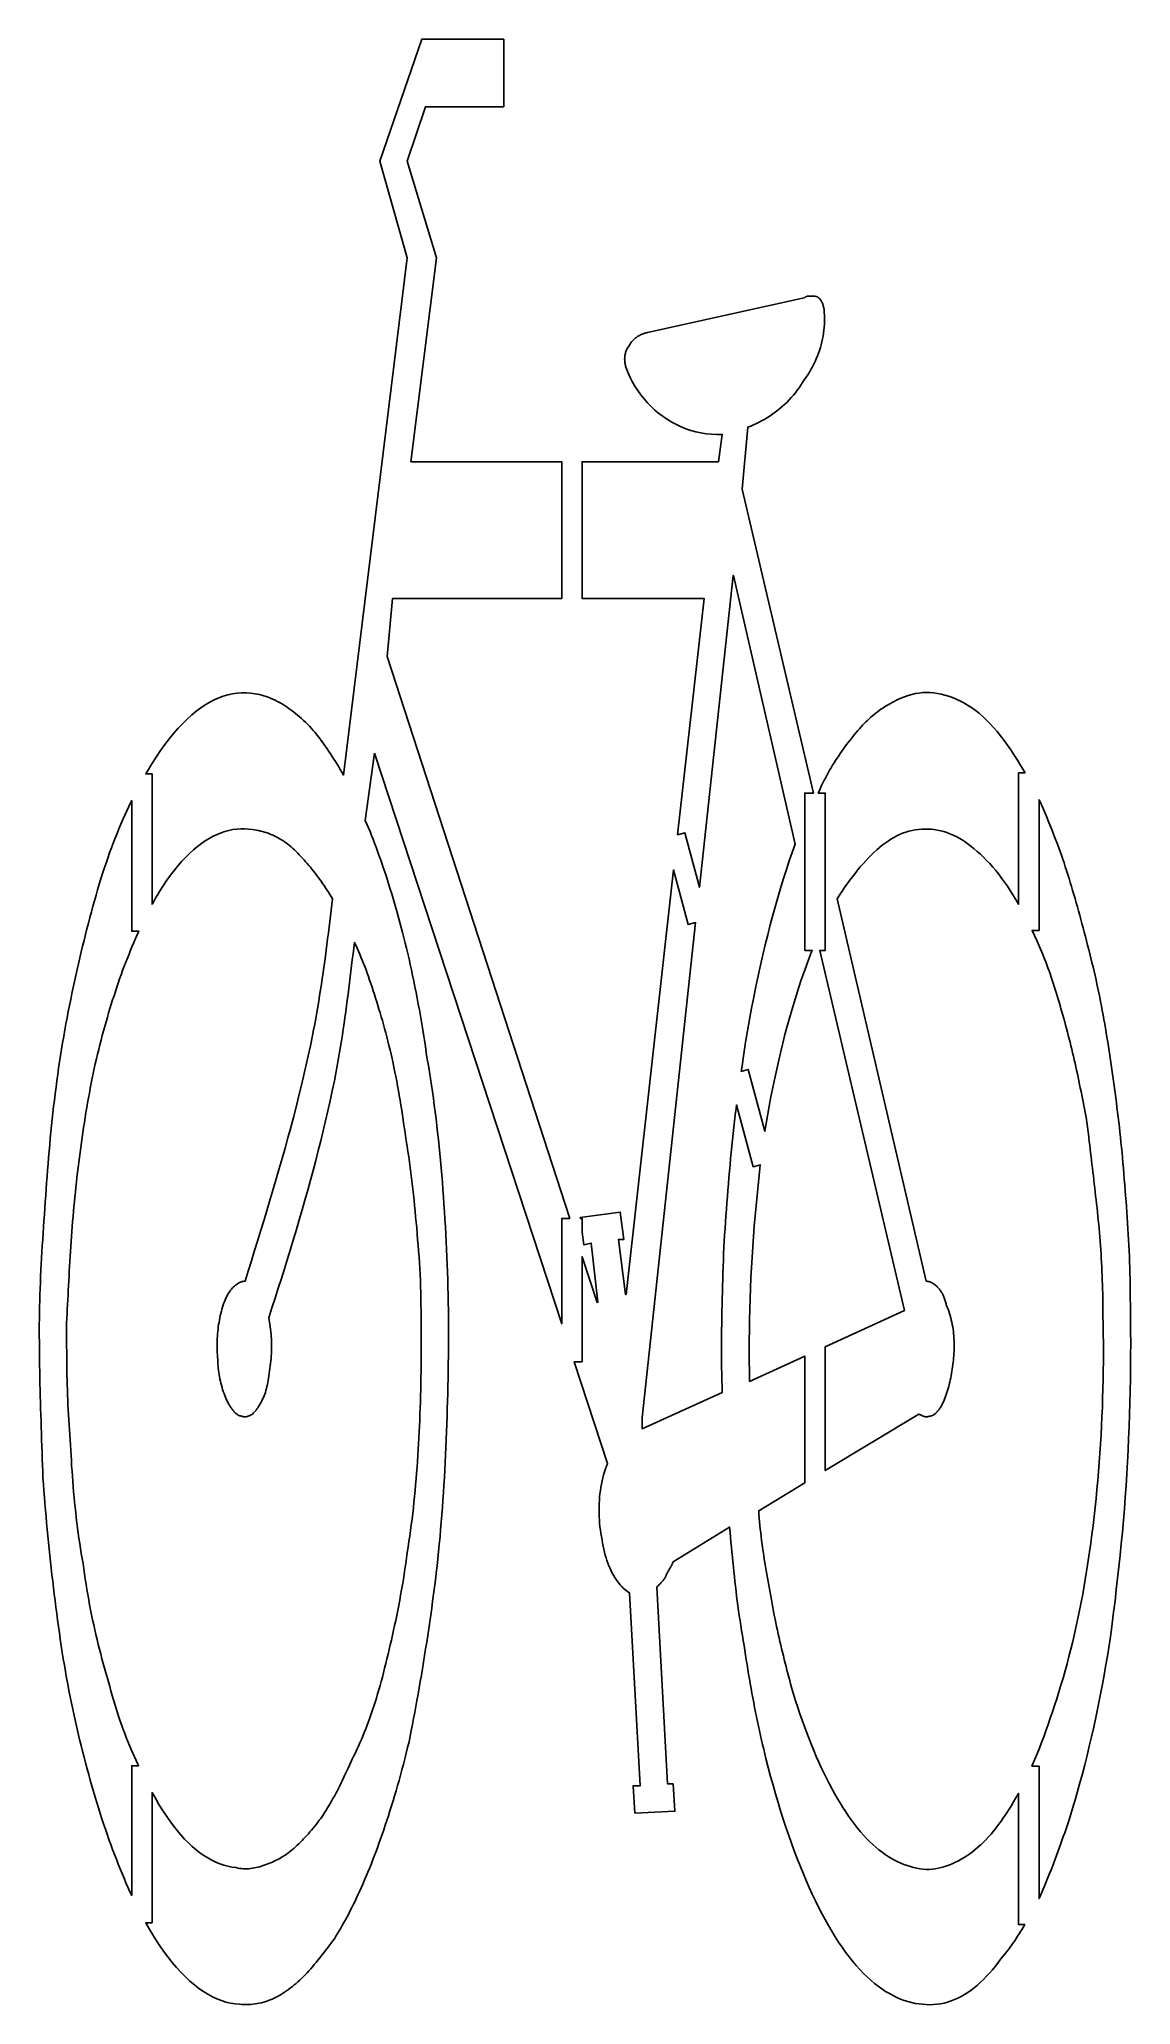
# Model space of a CAD drawing. Header units: inches. Extents: x 0 to 40, y 0 to 72.
import ezdxf

# ---------------------------------------------------------------- set-up
doc = ezdxf.new("R2010")
doc.units = ezdxf.units.IN
doc.header["$MEASUREMENT"] = 0
doc.layers.add('CUT', color=7, linetype='Continuous')

msp = doc.modelspace()

# ---------------------------------------------------------------- linework, layer by layer
at = {"layer": 'CUT'}
for points in [[(12.27766, 45.85786), (11.94403, 43.38898), (12.00206, 43.25482), (12.05944, 43.11921), (12.11618, 42.9821), (12.17231, 42.84343), (12.22786, 42.70313), (12.28286, 42.56115), (12.33734, 42.41744), (12.39133, 42.27193), (12.44486, 42.12456), (12.49795, 41.97529), (12.55064, 41.82404), (12.60295, 41.67077), (12.65491, 41.51542), (12.70656, 41.35792), (12.75791, 41.19822), (12.80901, 41.03626), (12.85987, 40.87198), (12.91053, 40.70533), (12.96102, 40.53624), (13.01136, 40.36467), (13.06158, 40.19054), (13.11172, 40.01381), (13.16179, 39.83442), (13.21184, 39.6523), (13.26154, 39.46776), (13.31054, 39.28114), (13.35884, 39.09243), (13.40645, 38.90163), (13.45337, 38.70875), (13.49959, 38.51379), (13.54512, 38.31674), (13.58995, 38.1176), (13.63408, 37.91638), (13.67752, 37.71307), (13.72027, 37.50768), (13.76232, 37.30021), (13.80368, 37.09064), (13.84434, 36.879), (13.88431, 36.66526), (13.92358, 36.44944), (13.96215, 36.23154), (14.00004, 36.01155), (14.03722, 35.78948), (14.07372, 35.56532), (14.10951, 35.33907), (14.14462, 35.11074), (14.17902, 34.88033), (14.21274, 34.64783), (14.25375, 34.41325), (14.2934, 34.17661), (14.33172, 33.93795), (14.36874, 33.69729), (14.40448, 33.45466), (14.43897, 33.21009), (14.47225, 32.9636), (14.50434, 32.71524), (14.53528, 32.46502), (14.56508, 32.21298), (14.59378, 31.95914), (14.62142, 31.70353), (14.64801, 31.44619), (14.67358, 31.18714), (14.69817, 30.92641), (14.72181, 30.66403), (14.74452, 30.40002), (14.76634, 30.13442), (14.78728, 29.86726), (14.80739, 29.59857), (14.82668, 29.32837), (14.8452, 29.05669), (14.86296, 28.78356), (14.88, 28.50902), (14.89599, 28.23343), (14.91061, 27.95721), (14.92391, 27.68041), (14.9359, 27.40309), (14.94662, 27.1253), (14.95609, 26.84711), (14.96435, 26.56857), (14.97142, 26.28974), (14.97733, 26.01068), (14.98211, 25.73145), (14.98579, 25.4521), (14.9884, 25.17269), (14.98997, 24.89329), (14.99053, 24.61394), (14.9901, 24.33471), (14.98871, 24.05565), (14.9864, 23.77682), (14.98319, 23.49828), (14.97911, 23.22009), (14.9742, 22.94231), (14.96847, 22.66499), (14.96196, 22.38819), (14.9547, 22.11197), (14.94671, 21.83639), (14.93802, 21.55315), (14.9286, 21.27064), (14.91843, 20.98888), (14.90748, 20.7079), (14.89572, 20.42774), (14.88311, 20.14841), (14.86964, 19.86996), (14.85527, 19.5924), (14.83997, 19.31577), (14.82372, 19.04009), (14.80648, 18.7654), (14.78823, 18.49172), (14.76894, 18.21909), (14.74857, 17.94753), (14.72711, 17.67706), (14.70452, 17.40773), (14.68076, 17.13956), (14.65583, 16.87257), (14.62967, 16.6068), (14.60227, 16.34228), (14.5736, 16.07903), (14.54363, 15.81708), (14.51232, 15.55647), (14.47966, 15.29722), (14.44595, 15.03935), (14.41158, 14.78294), (14.37657, 14.52803), (14.34095, 14.27469), (14.30475, 14.02297), (14.268, 13.77293), (14.23073, 13.52462), (14.19297, 13.27812), (14.15475, 13.03346), (14.11609, 12.79072), (14.07702, 12.54995), (14.03758, 12.31121), (13.99779, 12.07455), (13.95769, 11.84003), (13.91729, 11.60772), (13.87663, 11.37766), (13.83575, 11.14992), (13.79465, 10.92456), (13.75339, 10.70162), (13.71198, 10.48118), (13.67045, 10.26329), (13.62884, 10.048), (13.58717, 9.83538), (13.54547, 9.62548), (13.49509, 9.41801), (13.44403, 9.21265), (13.39234, 9.00944), (13.34005, 8.80839), (13.28717, 8.60955), (13.23374, 8.41294), (13.17979, 8.21858), (13.12534, 8.02652), (13.07044, 7.83677), (13.0151, 7.64937), (12.95935, 7.46434), (12.90323, 7.28172), (12.84676, 7.10153), (12.78997, 6.9238), (12.73289, 6.74856), (12.67555, 6.57584), (12.61798, 6.40567), (12.56021, 6.23807), (12.50226, 6.07309), (12.44417, 5.91074), (12.38596, 5.75105), (12.32767, 5.59406), (12.26932, 5.43979), (12.21095, 5.28827), (12.15256, 5.13952), (12.09417, 4.99352), (12.03578, 4.85024), (11.97739, 4.70966), (11.919, 4.57174), (11.86061, 4.43645), (11.80222, 4.30378), (11.74384, 4.17368), (11.68545, 4.04613), (11.62707, 3.9211), (11.56868, 3.79856), (11.5103, 3.67848), (11.45191, 3.56083), (11.39353, 3.44559), (11.33515, 3.33273), (11.27677, 3.22221), (11.21838, 3.114), (11.16, 3.00809), (11.10162, 2.90443), (11.04324, 2.803), (10.98486, 2.70377), (10.92647, 2.60672), (10.86809, 2.51181), (10.80971, 2.41901), (10.74298, 2.32762), (10.67625, 2.23702), (10.60952, 2.14729), (10.54279, 2.05851), (10.47606, 1.97077), (10.40933, 1.88416), (10.3426, 1.79877), (10.27587, 1.71469), (10.20914, 1.63199), (10.14241, 1.55077), (10.07568, 1.47111), (10.00896, 1.39311), (9.94223, 1.31684), (9.8755, 1.2424), (9.80877, 1.16986), (9.74205, 1.09933), (9.67532, 1.03088), (9.6086, 0.96461), (9.54187, 0.90059), (9.47515, 0.83892), (9.40843, 0.77968), (9.3417, 0.72296), (9.27498, 0.66885), (9.20826, 0.61743), (9.13319, 0.56043), (9.05809, 0.50622), (8.98293, 0.45478), (8.90768, 0.40613), (8.83231, 0.36025), (8.75681, 0.31716), (8.68112, 0.27684), (8.60524, 0.23931), (8.52912, 0.20456), (8.45275, 0.17258), (8.37608, 0.14339), (8.29909, 0.11698), (8.22176, 0.09334), (8.14405, 0.07249), (8.06594, 0.05442), (7.98739, 0.03913), (7.90838, 0.02662), (7.82888, 0.01688), (7.74885, 0.00993), (7.66827, 0.00576), (7.58712, 0.00437), (7.50536, 0.00576), (7.42296, 0.00993), (7.33989, 0.01688), (7.17309, 0.03147), (7.00634, 0.05858), (6.83971, 0.09819), (6.67325, 0.15032), (6.50702, 0.21496), (6.34109, 0.29212), (6.1755, 0.38178), (6.01031, 0.48395), (5.84559, 0.59864), (5.68139, 0.72584), (5.51777, 0.86555), (5.35479, 1.01777), (5.19251, 1.1825), (5.03097, 1.35974), (4.87025, 1.54949), (4.7104, 1.75176), (4.55147, 1.96654), (4.39353, 2.19382), (4.23663, 2.43362), (4.08084, 2.68593), (3.9262, 2.95075), (3.89702, 3.0035), (4.13444, 3.0035), (4.13444, 7.77415), (4.25162, 7.56204), (4.38142, 7.33979), (4.51249, 7.12784), (4.6448, 6.92618), (4.77834, 6.73477), (4.91306, 6.55359), (5.04894, 6.38259), (5.18595, 6.22177), (5.32406, 6.07108), (5.46324, 5.9305), (5.60346, 5.79999), (5.7447, 5.67954), (5.88692, 5.56911), (6.0301, 5.46867), (6.1742, 5.37819), (6.31921, 5.29764), (6.46508, 5.227), (6.6118, 5.16623), (6.75932, 5.11532), (6.90763, 5.07421), (7.05669, 5.0429), (7.20647, 5.02135), (7.27319, 5.00639), (7.33992, 4.99478), (7.40664, 4.98642), (7.47336, 4.98119), (7.54008, 4.97896), (7.60681, 4.97964), (7.67353, 4.9831), (7.74026, 4.98921), (7.80699, 4.99788), (7.87371, 5.00898), (7.94044, 5.0224), (8.00717, 5.03802), (8.0739, 5.05573), (8.14062, 5.0754), (8.20735, 5.09693), (8.27408, 5.12019), (8.34081, 5.14508), (8.40754, 5.17148), (8.47427, 5.19926), (8.541, 5.22832), (8.60773, 5.25854), (8.67446, 5.2898), (8.74119, 5.32198), (8.80792, 5.35498), (8.8663, 5.38938), (8.92468, 5.42584), (8.98307, 5.46433), (9.04145, 5.50481), (9.09983, 5.54726), (9.15821, 5.59166), (9.21659, 5.63796), (9.27498, 5.68614), (9.33336, 5.73618), (9.39174, 5.78805), (9.45013, 5.84171), (9.50851, 5.89713), (9.56689, 5.9543), (9.62528, 6.01317), (9.68366, 6.07372), (9.74205, 6.13592), (9.80043, 6.19975), (9.85882, 6.26517), (9.91721, 6.33215), (9.9756, 6.40066), (10.03399, 6.47069), (10.09238, 6.54219), (10.15077, 6.61514), (10.20916, 6.68951), (10.2592, 6.75728), (10.30924, 6.82713), (10.35929, 6.89907), (10.40933, 6.97309), (10.45937, 7.0492), (10.50941, 7.1274), (10.55946, 7.20768), (10.6095, 7.29004), (10.65954, 7.37449), (10.70958, 7.46103), (10.75963, 7.54965), (10.80967, 7.64036), (10.85971, 7.73315), (10.90976, 7.82803), (10.9598, 7.92499), (11.00984, 8.02404), (11.05988, 8.12517), (11.10993, 8.22838), (11.15997, 8.33369), (11.21001, 8.44107), (11.26005, 8.55054), (11.3101, 8.6621), (11.36014, 8.77574), (11.41018, 8.89147), (11.46823, 9.00128), (11.52557, 9.11381), (11.58223, 9.22901), (11.63818, 9.34681), (11.69344, 9.46716), (11.74801, 9.59001), (11.80188, 9.71528), (11.85505, 9.84293), (11.90753, 9.9729), (11.95932, 10.10513), (12.01041, 10.23956), (12.0608, 10.37613), (12.1105, 10.51478), (12.1595, 10.65547), (12.20781, 10.79812), (12.25542, 10.94269), (12.30233, 11.08911), (12.34856, 11.23732), (12.39408, 11.38727), (12.43891, 11.5389), (12.48305, 11.69216), (12.52649, 11.84698), (12.56924, 12.0033), (12.61129, 12.16107), (12.65298, 12.32858), (12.69462, 12.49748), (12.73614, 12.66778), (12.77749, 12.83946), (12.8186, 13.01253), (12.85943, 13.18699), (12.89991, 13.36284), (12.93998, 13.54008), (12.97959, 13.71872), (13.01868, 13.89874), (13.05719, 14.08015), (13.09506, 14.26295), (13.13224, 14.44714), (13.16866, 14.63273), (13.20427, 14.8197), (13.23902, 15.00806), (13.27284, 15.19781), (13.30567, 15.38895), (13.33746, 15.58149), (13.36816, 15.77541), (13.39769, 15.97072), (13.42601, 16.16742), (13.45305, 16.36551), (13.47876, 16.56499), (13.51143, 16.76586), (13.54273, 16.96806), (13.57271, 17.17153), (13.60138, 17.37622), (13.62878, 17.58206), (13.65493, 17.78901), (13.67987, 17.997), (13.70362, 18.20597), (13.72622, 18.41587), (13.74768, 18.62664), (13.76804, 18.83822), (13.78734, 19.05055), (13.80559, 19.26358), (13.82283, 19.47725), (13.83908, 19.69149), (13.85438, 19.90626), (13.86875, 20.12148), (13.88222, 20.33712), (13.89482, 20.5531), (13.90659, 20.76937), (13.91754, 20.98587), (13.92771, 21.20255), (13.93712, 21.41934), (13.94581, 21.6362), (13.95381, 21.86139), (13.9611, 22.08656), (13.9677, 22.31167), (13.97361, 22.53669), (13.97882, 22.7616), (13.98334, 22.98636), (13.98716, 23.21095), (13.99029, 23.43534), (13.99272, 23.65949), (13.99446, 23.88338), (13.9955, 24.10699), (13.99585, 24.33027), (13.9955, 24.55321), (13.99446, 24.77577), (13.99272, 24.99792), (13.99029, 25.21965), (13.98716, 25.4409), (13.98334, 25.66167), (13.97882, 25.88191), (13.97361, 26.10161), (13.9677, 26.32072), (13.9611, 26.53923), (13.95381, 26.7571), (13.94581, 26.9743), (13.92913, 27.19048), (13.91238, 27.40528), (13.89552, 27.61876), (13.87848, 27.83093), (13.86121, 28.04183), (13.84365, 28.25149), (13.82574, 28.45992), (13.80743, 28.66717), (13.78865, 28.87327), (13.76935, 29.07823), (13.74947, 29.28209), (13.72896, 29.48488), (13.70774, 29.68663), (13.68578, 29.88736), (13.663, 30.08711), (13.63936, 30.28591), (13.61479, 30.48377), (13.58923, 30.68074), (13.56263, 30.87684), (13.53493, 31.07211), (13.50607, 31.26656), (13.476, 31.46023), (13.44465, 31.65314), (13.41197, 31.84533), (13.38661, 32.03613), (13.36055, 32.22488), (13.33379, 32.41159), (13.30634, 32.59631), (13.27819, 32.77906), (13.24935, 32.95987), (13.21981, 33.13876), (13.18958, 33.31578), (13.15865, 33.49094), (13.12703, 33.66427), (13.09471, 33.83581), (13.06169, 34.00559), (13.02798, 34.17363), (12.99358, 34.33995), (12.95848, 34.5046), (12.92268, 34.6676), (12.88619, 34.82897), (12.849, 34.98876), (12.81112, 35.14697), (12.77254, 35.30366), (12.73327, 35.45884), (12.69331, 35.61254), (12.65264, 35.76479), (12.61129, 35.91562), (12.56958, 36.05705), (12.52784, 36.1977), (12.48605, 36.33749), (12.44416, 36.47631), (12.40217, 36.61409), (12.36002, 36.75075), (12.31771, 36.88619), (12.27519, 37.02032), (12.23243, 37.15306), (12.18942, 37.28433), (12.14612, 37.41403), (12.1025, 37.54208), (12.05854, 37.6684), (12.01419, 37.79289), (11.96944, 37.91546), (11.92426, 38.03604), (11.87861, 38.15454), (11.83247, 38.27086), (11.78581, 38.38492), (11.7386, 38.49664), (11.69082, 38.60592), (11.64242, 38.71268), (11.54408, 38.92158), (11.51865, 38.70945), (11.49355, 38.49995), (11.46835, 38.28987), (11.44296, 38.07927), (11.41735, 37.86823), (11.39145, 37.65676), (11.3652, 37.44495), (11.33855, 37.23285), (11.31144, 37.02052), (11.2838, 36.80801), (11.25558, 36.59539), (11.22673, 36.38271), (11.19718, 36.17003), (11.16688, 35.95741), (11.13577, 35.74491), (11.10379, 35.53258), (11.07088, 35.32047), (11.03699, 35.10866), (11.00206, 34.8972), (10.96602, 34.68614), (10.92883, 34.47555), (10.89041, 34.26547), (10.85073, 34.05598), (10.80971, 33.84712), (10.73327, 33.48047), (10.65413, 33.11448), (10.57238, 32.74913), (10.48812, 32.38439), (10.40142, 32.02023), (10.31238, 31.65661), (10.22107, 31.29352), (10.1276, 30.93093), (10.03204, 30.56879), (9.93448, 30.20709), (9.83501, 29.8458), (9.73372, 29.48488), (9.63068, 29.12431), (9.526, 28.76406), (9.41975, 28.4041), (9.31203, 28.0444), (9.20292, 27.68493), (9.0925, 27.32566), (8.98087, 26.96657), (8.8681, 26.60762), (8.7543, 26.24879), (8.63954, 25.89005), (8.52391, 25.53136), (8.4075, 25.1727), (8.42349, 25.08895), (8.43809, 25.00453), (8.4513, 24.91948), (8.46312, 24.83382), (8.47355, 24.74758), (8.48259, 24.66079), (8.49024, 24.57347), (8.4965, 24.48567), (8.50137, 24.3974), (8.50484, 24.3087), (8.50693, 24.21959), (8.50762, 24.1301), (8.50693, 24.04027), (8.50484, 23.95012), (8.50137, 23.85968), (8.4965, 23.76897), (8.49024, 23.67804), (8.48259, 23.5869), (8.47355, 23.49559), (8.46312, 23.40414), (8.4513, 23.31257), (8.43809, 23.22091), (8.42349, 23.1292), (8.4075, 23.03745), (8.39813, 22.95509), (8.38677, 22.87481), (8.37349, 22.79661), (8.35839, 22.7205), (8.34155, 22.64648), (8.32306, 22.57454), (8.303, 22.50468), (8.28147, 22.43691), (8.25855, 22.37123), (8.23432, 22.30763), (8.20888, 22.24612), (8.18231, 22.18669), (8.1547, 22.12935), (8.12613, 22.07409), (8.09669, 22.02091), (8.06648, 21.96983), (8.03556, 21.92082), (8.00404, 21.87391), (7.972, 21.82908), (7.93953, 21.78633), (7.9067, 21.74567), (7.87362, 21.70709), (7.84037, 21.6706), (7.80703, 21.6362), (7.79034, 21.62786), (7.77365, 21.61959), (7.75697, 21.61143), (7.74028, 21.60345), (7.7236, 21.5957), (7.70691, 21.58824), (7.69023, 21.58112), (7.67355, 21.57441), (7.65686, 21.56817), (7.64018, 21.56244), (7.6235, 21.5573), (7.60682, 21.55279), (7.59013, 21.54898), (7.57345, 21.54592), (7.55677, 21.54367), (7.54008, 21.54229), (7.5234, 21.54183), (7.50672, 21.54236), (7.49003, 21.54394), (7.47335, 21.54661), (7.45666, 21.55044), (7.43998, 21.55549), (7.42329, 21.56181), (7.4066, 21.56947), (7.38993, 21.57016), (7.37325, 21.57221), (7.35657, 21.57559), (7.33989, 21.58028), (7.32322, 21.58624), (7.30654, 21.59345), (7.28986, 21.60187), (7.27318, 21.61148), (7.2565, 21.62225), (7.23982, 21.63415), (7.22314, 21.64715), (7.20646, 21.66122), (7.18978, 21.67633), (7.1731, 21.69246), (7.15642, 21.70957), (7.13974, 21.72764), (7.12306, 21.74663), (7.10637, 21.76652), (7.08969, 21.78728), (7.07301, 21.80888), (7.05632, 21.83129), (7.03964, 21.85448), (7.02295, 21.87843), (7.00626, 21.9031), (6.97325, 21.95485), (6.941, 22.00987), (6.90956, 22.06796), (6.87898, 22.12892), (6.84934, 22.19254), (6.82068, 22.25863), (6.79306, 22.32697), (6.76654, 22.39737), (6.74118, 22.46962), (6.71704, 22.54353), (6.69418, 22.61888), (6.67264, 22.69548), (6.6525, 22.77312), (6.6338, 22.8516), (6.61661, 22.93071), (6.60098, 23.01027), (6.58698, 23.09005), (6.57465, 23.16986), (6.56406, 23.2495), (6.55527, 23.32876), (6.54833, 23.40744), (6.5433, 23.48534), (6.54024, 23.56226), (6.53921, 23.63799), (6.53157, 23.72173), (6.52531, 23.80608), (6.52045, 23.89095), (6.51697, 23.97625), (6.51489, 24.0619), (6.51419, 24.14782), (6.51489, 24.2339), (6.51697, 24.32008), (6.52045, 24.40625), (6.52531, 24.49234), (6.53157, 24.57825), (6.53921, 24.6639), (6.54824, 24.74921), (6.55867, 24.83408), (6.57048, 24.91843), (6.58368, 25.00217), (6.59828, 25.08522), (6.61426, 25.16748), (6.63163, 25.24887), (6.65039, 25.32931), (6.67055, 25.40871), (6.69209, 25.48698), (6.71502, 25.56403), (6.73934, 25.63977), (6.76505, 25.71311), (6.79206, 25.783), (6.82028, 25.84947), (6.84964, 25.91255), (6.88004, 25.97227), (6.91139, 26.02866), (6.94361, 26.08175), (6.97661, 26.13157), (7.01031, 26.17815), (7.04462, 26.22151), (7.07945, 26.26168), (7.11471, 26.2987), (7.15032, 26.33259), (7.18619, 26.36338), (7.22223, 26.3911), (7.25836, 26.41578), (7.29449, 26.43745), (7.33053, 26.45614), (7.3664, 26.47187), (7.40201, 26.48468), (7.43727, 26.49459), (7.4721, 26.50163), (7.50641, 26.50583), (7.54011, 26.50723), (7.65686, 26.88257), (7.77346, 27.25791), (7.88977, 27.63323), (8.00565, 28.00857), (8.12094, 28.38391), (8.23552, 28.75924), (8.34922, 29.13458), (8.46191, 29.50991), (8.57344, 29.88525), (8.68367, 30.26058), (8.79245, 30.63592), (8.89964, 31.01125), (9.00509, 31.38659), (9.10865, 31.76193), (9.21019, 32.13726), (9.30956, 32.5126), (9.40661, 32.88793), (9.5012, 33.26327), (9.59318, 33.6386), (9.68242, 34.01394), (9.76875, 34.38927), (9.85205, 34.76461), (9.93216, 35.13994), (10.00895, 35.51528), (10.04996, 35.7238), (10.08965, 35.93232), (10.12806, 36.14084), (10.16526, 36.34936), (10.2013, 36.55788), (10.23624, 36.7664), (10.27013, 36.97492), (10.30304, 37.18344), (10.33503, 37.39196), (10.36614, 37.60048), (10.39645, 37.809), (10.426, 38.01752), (10.45485, 38.22604), (10.48307, 38.43456), (10.51071, 38.64308), (10.53782, 38.8516), (10.56448, 39.06011), (10.59072, 39.26863), (10.61662, 39.47715), (10.64223, 39.68567), (10.66761, 39.89421), (10.69281, 40.10272), (10.71789, 40.31124), (10.74292, 40.51975), (10.69253, 40.60281), (10.64148, 40.68514), (10.58979, 40.76672), (10.5375, 40.84751), (10.48462, 40.9275), (10.4312, 41.00665), (10.37725, 41.08492), (10.32281, 41.1623), (10.26791, 41.23875), (10.21257, 41.31425), (10.15682, 41.38876), (10.1007, 41.46226), (10.04423, 41.53471), (9.98745, 41.6061), (9.93037, 41.67638), (9.87303, 41.74553), (9.81546, 41.81353), (9.75769, 41.88034), (9.69974, 41.94593), (9.64164, 42.01027), (9.58343, 42.07334), (9.52514, 42.13511), (9.46678, 42.19555), (9.40839, 42.25462), (9.34966, 42.31196), (9.29024, 42.36722), (9.23012, 42.4204), (9.1693, 42.47148), (9.10779, 42.52049), (9.04558, 42.5674), (8.98268, 42.61224), (8.91908, 42.65498), (8.85479, 42.69564), (8.7898, 42.73422), (8.72412, 42.77071), (8.65774, 42.80512), (8.59067, 42.83744), (8.5229, 42.86767), (8.45444, 42.89582), (8.38528, 42.92189), (8.31543, 42.94587), (8.24489, 42.96776), (8.17364, 42.98757), (8.10171, 43.0053), (8.02908, 43.02094), (7.95576, 43.03449), (7.88174, 43.04596), (7.80703, 43.05534), (7.66489, 43.0755), (7.52216, 43.08589), (7.3789, 43.08649), (7.2352, 43.07728), (7.09116, 43.05821), (6.94686, 43.02928), (6.80239, 42.99044), (6.65783, 42.94166), (6.51327, 42.88292), (6.36879, 42.81419), (6.2245, 42.73545), (6.08046, 42.64665), (5.93677, 42.54777), (5.79351, 42.43878), (5.65077, 42.31966), (5.50865, 42.19038), (5.36721, 42.0509), (5.22656, 41.90119), (5.08678, 41.74124), (4.94795, 41.571), (4.81016, 41.39045), (4.6735, 41.19956), (4.53806, 40.99831), (4.40392, 40.78665), (4.33754, 40.67718), (4.27183, 40.56562), (4.20675, 40.45198), (4.14228, 40.33625), (4.13444, 40.32178), (4.13444, 45.09441), (3.90134, 45.09441), (3.96226, 45.20067), (4.12173, 45.46451), (4.28185, 45.71527), (4.44257, 45.95299), (4.60388, 46.17774), (4.76573, 46.38958), (4.9281, 46.58855), (5.09097, 46.77472), (5.25431, 46.94815), (5.41807, 47.10889), (5.58225, 47.25701), (5.7468, 47.39256), (5.91169, 47.5156), (6.07691, 47.62618), (6.24242, 47.72437), (6.40818, 47.81022), (6.57418, 47.88379), (6.74038, 47.94514), (6.90676, 47.99432), (7.07328, 48.0314), (7.23992, 48.05643), (7.40664, 48.06947), (7.57342, 48.07058), (7.74024, 48.05982), (7.8233, 48.05009), (7.9057, 48.03761), (7.98746, 48.02241), (8.06862, 48.00452), (8.14919, 47.98396), (8.22922, 47.96077), (8.30872, 47.93497), (8.38773, 47.90659), (8.46628, 47.87567), (8.5444, 47.84222), (8.6221, 47.80628), (8.69944, 47.76789), (8.77642, 47.72706), (8.85309, 47.68382), (8.92946, 47.63821), (9.00558, 47.59026), (9.08147, 47.53999), (9.15715, 47.48743), (9.23266, 47.43261), (9.30802, 47.37556), (9.38327, 47.31632), (9.45843, 47.25489), (9.53353, 47.19133), (9.6086, 47.12565), (9.68299, 47.05789), (9.75604, 46.9881), (9.82781, 46.91635), (9.89837, 46.84268), (9.96778, 46.76716), (10.03607, 46.68984), (10.10333, 46.61079), (10.1696, 46.53005), (10.23495, 46.4477), (10.29943, 46.36378), (10.36309, 46.27835), (10.42601, 46.19148), (10.48822, 46.10322), (10.54981, 46.01362), (10.61081, 45.92275), (10.67129, 45.83067), (10.73131, 45.73742), (10.79092, 45.64308), (10.85019, 45.54769), (10.90916, 45.45132), (10.96791, 45.35402), (11.02648, 45.25585), (11.08494, 45.15687), (11.14334, 45.05713), (13.47876, 64.0074), (12.47787, 67.54391), (14.01252, 72.01456), (17.01521, 72.01456), (17.01521, 69.5457), (14.14603, 69.5457), (13.47876, 67.54391), (14.54637, 64.0074), (13.61218, 56.53407), (19.13885, 56.53407), (19.13885, 51.52959), (12.94492, 51.52959), (12.74471, 49.39434), (19.43261, 28.8119), (19.13885, 28.8119), (19.13885, 24.95275)], [(24.88895, 56.53407), (25.02237, 57.53496), (24.82328, 57.53247), (24.62656, 57.54149), (24.43251, 57.56168), (24.24141, 57.59273), (24.05356, 57.63432), (23.86924, 57.68614), (23.68875, 57.74786), (23.51237, 57.81916), (23.34039, 57.89974), (23.1731, 57.98926), (23.01079, 58.08741), (22.85376, 58.19388), (22.70229, 58.30834), (22.55666, 58.43047), (22.41718, 58.55996), (22.28413, 58.69649), (22.15779, 58.83973), (22.03847, 58.98938), (21.92644, 59.14511), (21.822, 59.3066), (21.72544, 59.47353), (21.63705, 59.6456), (21.55711, 59.82246), (21.48592, 60.00382), (21.47793, 60.03719), (21.47069, 60.07055), (21.46426, 60.10391), (21.45871, 60.13727), (21.45408, 60.17064), (21.45043, 60.204), (21.44783, 60.23737), (21.44633, 60.27073), (21.44599, 60.30409), (21.44687, 60.33746), (21.44902, 60.37082), (21.4525, 60.40418), (21.45738, 60.43755), (21.4637, 60.47091), (21.47153, 60.50428), (21.48092, 60.53764), (21.49194, 60.571), (21.50464, 60.60437), (21.51907, 60.63773), (21.5353, 60.67109), (21.55338, 60.70446), (21.57338, 60.73782), (21.59535, 60.77118), (21.61934, 60.80455), (21.6367, 60.83722), (21.6554, 60.86853), (21.67537, 60.89851), (21.69656, 60.92719), (21.7189, 60.95459), (21.74235, 60.98074), (21.76684, 61.00568), (21.79232, 61.02944), (21.81872, 61.05203), (21.84599, 61.0735), (21.87407, 61.09386), (21.90291, 61.11315), (21.93244, 61.1314), (21.96261, 61.14864), (21.99336, 61.16489), (22.02463, 61.18019), (22.05636, 61.19456), (22.0885, 61.20803), (22.12098, 61.22063), (22.15376, 61.23239), (22.18677, 61.24334), (22.21995, 61.25351), (22.25325, 61.26293), (22.2866, 61.27162), (28.02505, 62.53943), (28.03339, 62.54743), (28.04177, 62.55476), (28.0502, 62.56145), (28.05872, 62.56754), (28.06735, 62.57304), (28.07614, 62.578), (28.08509, 62.58244), (28.09425, 62.58638), (28.10364, 62.58986), (28.11329, 62.5929), (28.12323, 62.59554), (28.13349, 62.59781), (28.1441, 62.59972), (28.15508, 62.60132), (28.16647, 62.60263), (28.1783, 62.60367), (28.19058, 62.60449), (28.20336, 62.6051), (28.21666, 62.60554), (28.2305, 62.60584), (28.24493, 62.60601), (28.25996, 62.60611), (28.27564, 62.60614), (28.29198, 62.60614), (28.30065, 62.60614), (28.30996, 62.60611), (28.31986, 62.60601), (28.33027, 62.60584), (28.34115, 62.60554), (28.35244, 62.6051), (28.36407, 62.60449), (28.376, 62.60367), (28.38815, 62.60263), (28.40048, 62.60132), (28.41293, 62.59972), (28.42543, 62.59781), (28.43793, 62.59554), (28.45038, 62.5929), (28.46271, 62.58986), (28.47487, 62.58638), (28.48679, 62.58244), (28.49842, 62.578), (28.50971, 62.57304), (28.52059, 62.56754), (28.53101, 62.56145), (28.5409, 62.55476), (28.55021, 62.54743), (28.55889, 62.53943), (28.57522, 62.52241), (28.59086, 62.50472), (28.6058, 62.48639), (28.62004, 62.46745), (28.63359, 62.44794), (28.64645, 62.42787), (28.65861, 62.40729), (28.67008, 62.38621), (28.68085, 62.36466), (28.69092, 62.34269), (28.7003, 62.32031), (28.70899, 62.29755), (28.71698, 62.27444), (28.72428, 62.25102), (28.73088, 62.2273), (28.73679, 62.20333), (28.742, 62.17912), (28.74651, 62.15471), (28.75034, 62.13013), (28.75346, 62.1054), (28.75589, 62.08055), (28.75763, 62.05562), (28.75867, 62.03063), (28.75902, 62.00561), (28.76564, 61.89719), (28.76881, 61.78883), (28.76856, 61.68058), (28.76492, 61.57251), (28.75792, 61.46467), (28.74759, 61.35712), (28.73396, 61.24991), (28.71705, 61.14312), (28.6969, 61.03678), (28.67353, 60.93097), (28.64698, 60.82573), (28.61727, 60.72113), (28.58444, 60.61723), (28.5485, 60.51408), (28.50949, 60.41174), (28.46744, 60.31027), (28.42238, 60.20973), (28.37434, 60.11017), (28.32334, 60.01166), (28.26942, 59.91424), (28.2126, 59.81799), (28.15291, 59.72295), (28.09038, 59.62918), (28.02505, 59.53675), (27.96529, 59.43771), (27.9028, 59.34078), (27.83765, 59.24599), (27.7699, 59.15338), (27.69959, 59.06297), (27.6268, 58.97479), (27.55157, 58.88886), (27.47396, 58.80523), (27.39404, 58.72391), (27.31186, 58.64494), (27.22748, 58.56834), (27.14096, 58.49415), (27.05235, 58.42239), (26.96171, 58.35309), (26.8691, 58.28628), (26.77458, 58.22199), (26.67821, 58.16025), (26.58004, 58.10109), (26.48013, 58.04453), (26.37854, 57.99061), (26.27533, 57.93935), (26.17056, 57.89079), (26.06428, 57.84495), (25.95655, 57.80186), (25.75634, 55.53317), (28.36133, 44.39682), (28.04481, 44.39682), (28.04481, 38.6297), (28.31755, 38.6297), (28.29481, 38.57356), (28.19828, 38.32612), (28.10323, 38.07312), (28.00969, 37.81455), (27.91768, 37.55043), (27.82724, 37.28074), (27.73839, 37.0055), (27.65116, 36.72469), (27.56558, 36.43832), (27.48169, 36.1464), (27.3995, 35.84891), (27.31905, 35.54586), (27.24037, 35.23725), (27.16348, 34.92308), (27.08842, 34.60335), (27.01521, 34.27806), (26.94389, 33.94721), (26.87448, 33.6108), (26.807, 33.26883), (26.7415, 32.92129), (26.678, 32.5682), (26.61652, 32.20955), (26.58287, 32.00326), (25.97602, 34.26804), (25.71636, 34.19846), (25.74517, 34.40178), (25.81032, 34.83655), (25.87808, 35.26505), (25.94838, 35.68731), (26.02118, 36.1033), (26.09641, 36.51304), (26.17402, 36.91653), (26.25394, 37.31376), (26.33613, 37.70473), (26.42051, 38.08945), (26.50704, 38.46792), (26.59565, 38.84012), (26.68629, 39.20608), (26.7789, 39.56577), (26.87342, 39.91921), (26.96979, 40.2664), (27.06796, 40.60733), (27.16787, 40.942), (27.26945, 41.27042), (27.37266, 41.59259), (27.47742, 41.90849), (27.5837, 42.21815), (27.69142, 42.52154), (25.43049, 52.36317), (25.41898, 52.36249), (24.18626, 40.94752), (23.65273, 42.93869), (23.38509, 42.86698), (24.3551, 51.52959), (19.88885, 51.52959), (19.88885, 56.53407)], [(28.5565, 44.442), (28.60271, 44.54557), (28.65009, 44.64774), (28.69856, 44.74852), (28.74807, 44.84792), (28.79857, 44.94592), (28.85, 45.04254), (28.9023, 45.13776), (28.95541, 45.23159), (29.00927, 45.32404), (29.06382, 45.41509), (29.11901, 45.50475), (29.17478, 45.59303), (29.23108, 45.67991), (29.28783, 45.7654), (29.34499, 45.84951), (29.4025, 45.93222), (29.46029, 46.01354), (29.51832, 46.09347), (29.57652, 46.17202), (29.63483, 46.24917), (29.69321, 46.32493), (29.7516, 46.3993), (29.81003, 46.47224), (29.86851, 46.54374), (29.92708, 46.61377), (29.98576, 46.68228), (30.04459, 46.74927), (30.10359, 46.81468), (30.16279, 46.87851), (30.22222, 46.94071), (30.28192, 47.00127), (30.3419, 47.06014), (30.4022, 47.1173), (30.46285, 47.17273), (30.52388, 47.22639), (30.58531, 47.27826), (30.64718, 47.3283), (30.70951, 47.37648), (30.77233, 47.42279), (30.83567, 47.46718), (30.89957, 47.50963), (30.96404, 47.55011), (31.02913, 47.5886), (31.09485, 47.62506), (31.16123, 47.65946), (31.29469, 47.7387), (31.42817, 47.80963), (31.56172, 47.87228), (31.69535, 47.92667), (31.82909, 47.97284), (31.96298, 48.01081), (32.09704, 48.04062), (32.23131, 48.06229), (32.36581, 48.07585), (32.50057, 48.08133), (32.63561, 48.07875), (32.77098, 48.06816), (32.90669, 48.04957), (33.04278, 48.02302), (33.17928, 47.98853), (33.31621, 47.94614), (33.4536, 47.89587), (33.59149, 47.83775), (33.72989, 47.77181), (33.86885, 47.69807), (34.00839, 47.61658), (34.14853, 47.52736), (34.28931, 47.43043), (34.43076, 47.32582), (34.56386, 47.20525), (34.69621, 47.07711), (34.82775, 46.9415), (34.95842, 46.7985), (35.08816, 46.64821), (35.21691, 46.49071), (35.34463, 46.32608), (35.47124, 46.15441), (35.59669, 45.97579), (35.72093, 45.79031), (35.84389, 45.59805), (35.96552, 45.39911), (36.08575, 45.19356), (36.11395, 45.14321), (35.87693, 45.14321), (35.87693, 40.31979), (35.87586, 40.32169), (35.77522, 40.49421), (35.67356, 40.66154), (35.57086, 40.82366), (35.46708, 40.98054), (35.36221, 41.13214), (35.25621, 41.27845), (35.14905, 41.41942), (35.0407, 41.55504), (34.93114, 41.68528), (34.82032, 41.81009), (34.70824, 41.92946), (34.59485, 42.04336), (34.48013, 42.15176), (34.36405, 42.25462), (34.25528, 42.35159), (34.14585, 42.44233), (34.03578, 42.52687), (33.92509, 42.60525), (33.81383, 42.67748), (33.70202, 42.7436), (33.58969, 42.80364), (33.47686, 42.85763), (33.36358, 42.9056), (33.24985, 42.94757), (33.13572, 42.98357), (33.02121, 43.01364), (32.90636, 43.03779), (32.79118, 43.05607), (32.67572, 43.0685), (32.56, 43.07511), (32.44404, 43.07592), (32.32788, 43.07098), (32.21155, 43.06029), (32.09507, 43.04391), (31.97847, 43.02184), (31.86179, 42.99413), (31.74505, 42.9608), (31.62829, 42.92188), (31.5202, 42.87708), (31.41281, 42.8262), (31.30611, 42.7694), (31.20011, 42.70688), (31.09481, 42.63879), (30.9902, 42.56532), (30.88629, 42.48663), (30.78307, 42.4029), (30.68055, 42.31431), (30.57872, 42.22103), (30.47759, 42.12323), (30.37716, 42.02108), (30.27742, 41.91477), (30.17837, 41.80445), (30.08002, 41.69032), (29.98237, 41.57254), (29.88541, 41.45128), (29.78914, 41.32672), (29.69358, 41.19903), (29.5987, 41.06839), (29.50452, 40.93496), (29.41104, 40.79893), (29.31825, 40.66047), (29.22616, 40.51975), (32.4956, 26.50793), (32.52912, 26.50584), (32.54579, 26.5041), (32.56247, 26.50167), (32.57915, 26.49854), (32.59583, 26.49472), (32.6125, 26.4902), (32.62918, 26.48499), (32.64586, 26.47908), (32.66254, 26.47247), (32.67922, 26.46517), (32.6959, 26.45718), (32.71258, 26.44849), (32.72926, 26.43911), (32.74594, 26.42903), (32.76262, 26.41825), (32.77931, 26.40679), (32.79599, 26.39462), (32.81267, 26.38176), (32.82936, 26.36821), (32.84604, 26.35396), (32.86273, 26.33901), (32.87941, 26.32337), (32.8961, 26.30704), (32.91277, 26.29), (32.92942, 26.27225), (32.94601, 26.25374), (32.96251, 26.23445), (32.9789, 26.21434), (32.99514, 26.1934), (33.01121, 26.17159), (33.02707, 26.14888), (33.04271, 26.12524), (33.05808, 26.10065), (33.07317, 26.07507), (33.08793, 26.04848), (33.10235, 26.02084), (33.1164, 25.99214), (33.13003, 25.96233), (33.14324, 25.9314), (33.15598, 25.8993), (33.16822, 25.86602), (33.17995, 25.83152), (33.19112, 25.79578), (33.20172, 25.75876), (33.2117, 25.72044), (33.22105, 25.68079), (33.22973, 25.63977), (33.26206, 25.56403), (33.29233, 25.48702), (33.32057, 25.40884), (33.34682, 25.32962), (33.37109, 25.24948), (33.39343, 25.16852), (33.41385, 25.08687), (33.43239, 25.00464), (33.44908, 24.92195), (33.46394, 24.83891), (33.47701, 24.75563), (33.48831, 24.67224), (33.49787, 24.58886), (33.50572, 24.50558), (33.51189, 24.42254), (33.51642, 24.33985), (33.51932, 24.25762), (33.52063, 24.17597), (33.52037, 24.09501), (33.51858, 24.01487), (33.51529, 23.93565), (33.51051, 23.85747), (33.50429, 23.78046), (33.49665, 23.70472), (33.48795, 23.62132), (33.47853, 23.53802), (33.46835, 23.45488), (33.4574, 23.37201), (33.44563, 23.28949), (33.43302, 23.2074), (33.41955, 23.12583), (33.40518, 23.04487), (33.38988, 22.9646), (33.37363, 22.88512), (33.35639, 22.8065), (33.33814, 22.72884), (33.31884, 22.65223), (33.29848, 22.57674), (33.27701, 22.50247), (33.25442, 22.4295), (33.23067, 22.35792), (33.20573, 22.28782), (33.17957, 22.21928), (33.15217, 22.1524), (33.12349, 22.08725), (33.09351, 22.02392), (33.0622, 21.96251), (33.02952, 21.9031), (33.01284, 21.87843), (32.99617, 21.85448), (32.97949, 21.83129), (32.96281, 21.80888), (32.94613, 21.78728), (32.92944, 21.76652), (32.91276, 21.74663), (32.89608, 21.72764), (32.8794, 21.70957), (32.86272, 21.69246), (32.84603, 21.67633), (32.82935, 21.66122), (32.81267, 21.64715), (32.79599, 21.63415), (32.7793, 21.62225), (32.76262, 21.61148), (32.74594, 21.60187), (32.72926, 21.59345), (32.71258, 21.58624), (32.6959, 21.58028), (32.67922, 21.57559), (32.66254, 21.57221), (32.64586, 21.57016), (32.62918, 21.56947), (32.6125, 21.56181), (32.59582, 21.55549), (32.57914, 21.55044), (32.56246, 21.54661), (32.54578, 21.54394), (32.5291, 21.54236), (32.51242, 21.54183), (32.49574, 21.54229), (32.47906, 21.54367), (32.46237, 21.54592), (32.44569, 21.54898), (32.42901, 21.55279), (32.41233, 21.5573), (32.39564, 21.56244), (32.37896, 21.56817), (32.36228, 21.57441), (32.3456, 21.58112), (32.32892, 21.58824), (32.31224, 21.5957), (32.29555, 21.60345), (32.27887, 21.61143), (32.2622, 21.61959), (32.24552, 21.62786), (32.22884, 21.6362), (28.79481, 19.56799), (28.79481, 24.10893), (31.695, 25.4396), (28.59149, 38.6297), (28.79481, 38.6297), (28.79481, 44.39682), (28.53713, 44.39682)], [(3.32107, 4.1414), (3.24774, 4.30508), (3.1751, 4.47086), (3.10316, 4.63871), (3.03191, 4.80865), (2.96136, 4.98068), (2.8915, 5.1548), (2.82234, 5.33099), (2.75388, 5.50928), (2.68611, 5.68965), (2.61903, 5.8721), (2.55265, 6.05664), (2.48696, 6.24327), (2.42198, 6.43198), (2.35768, 6.62277), (2.29408, 6.81565), (2.23118, 7.01062), (2.16897, 7.20767), (2.10746, 7.40681), (2.04664, 7.60803), (1.98652, 7.81133), (1.9271, 8.01673), (1.86837, 8.2242), (1.81033, 8.43342), (1.75302, 8.64402), (1.69646, 8.85602), (1.64068, 9.0694), (1.58571, 9.28418), (1.53158, 9.50035), (1.47833, 9.7179), (1.42597, 9.93685), (1.37454, 10.15719), (1.32406, 10.37891), (1.27457, 10.60203), (1.22609, 10.82654), (1.17866, 11.05243), (1.13229, 11.27972), (1.08703, 11.5084), (1.0429, 11.73847), (0.99993, 11.96993), (0.95814, 12.20277), (0.91757, 12.43701), (0.87824, 12.67264), (0.84019, 12.90966), (0.80344, 13.14807), (0.76803, 13.38787), (0.73397, 13.62906), (0.70097, 13.86294), (0.66865, 14.09745), (0.63703, 14.33255), (0.60611, 14.56817), (0.57588, 14.80425), (0.54634, 15.04073), (0.5175, 15.27757), (0.48935, 15.51469), (0.4619, 15.75204), (0.43514, 15.98957), (0.40907, 16.22722), (0.3837, 16.46492), (0.35903, 16.70262), (0.33505, 16.94026), (0.31177, 17.17779), (0.28918, 17.41515), (0.26729, 17.65227), (0.24609, 17.8891), (0.22558, 18.12559), (0.20578, 18.36167), (0.18666, 18.59728), (0.16825, 18.83238), (0.15053, 19.0669), (0.1335, 19.30078), (0.12516, 19.53431), (0.11684, 19.76775), (0.10859, 20.00102), (0.10042, 20.23403), (0.09237, 20.46669), (0.08446, 20.69892), (0.07673, 20.93062), (0.0692, 21.16172), (0.06191, 21.3921), (0.05487, 21.62172), (0.04813, 21.85047), (0.0417, 22.07826), (0.03563, 22.30501), (0.02993, 22.53064), (0.02463, 22.75504), (0.01977, 22.97814), (0.01537, 23.19985), (0.01147, 23.42009), (0.00808, 23.63876), (0.00525, 23.85578), (0.003, 24.07106), (0.00135, 24.28452), (0.00034, 24.49606), (0, 24.70561), (0.00069, 24.92282), (0.0027, 25.14072), (0.006, 25.35932), (0.01051, 25.57861), (0.01618, 25.7986), (0.02294, 26.01928), (0.03076, 26.24066), (0.03955, 26.46274), (0.04928, 26.6855), (0.05987, 26.90897), (0.07127, 27.13313), (0.08343, 27.35798), (0.09628, 27.58353), (0.10977, 27.80977), (0.12383, 28.03671), (0.13842, 28.26434), (0.15347, 28.49267), (0.16893, 28.7217), (0.18473, 28.95142), (0.20082, 29.18185), (0.21715, 29.41295), (0.23364, 29.64475), (0.25025, 29.87725), (0.26692, 30.11045), (0.28395, 30.34399), (0.30171, 30.57753), (0.32022, 30.81107), (0.33951, 31.04461), (0.35961, 31.27815), (0.38055, 31.51169), (0.40236, 31.74524), (0.42507, 31.97878), (0.44871, 32.21232), (0.4733, 32.44586), (0.49888, 32.67941), (0.52547, 32.91295), (0.55311, 33.14649), (0.58181, 33.38003), (0.61162, 33.61357), (0.64256, 33.84712), (0.67465, 34.08066), (0.70794, 34.3142), (0.74243, 34.54774), (0.77818, 34.78128), (0.8152, 35.01483), (0.85352, 35.24837), (0.89317, 35.48191), (0.93418, 35.71545), (0.97624, 35.9403), (1.01898, 36.16443), (1.06242, 36.3878), (1.10656, 36.61039), (1.15139, 36.83217), (1.19692, 37.05311), (1.24314, 37.27318), (1.29006, 37.49235), (1.33767, 37.7106), (1.38597, 37.92789), (1.43498, 38.14419), (1.48467, 38.35948), (1.53507, 38.57373), (1.58616, 38.78691), (1.63794, 38.99899), (1.69042, 39.20993), (1.74359, 39.41972), (1.79746, 39.62832), (1.85203, 39.83571), (1.90729, 40.04185), (1.96325, 40.24672), (2.0199, 40.45028), (2.07725, 40.65251), (2.13529, 40.85338), (2.19436, 41.05251), (2.25476, 41.24949), (2.31643, 41.44428), (2.37932, 41.6368), (2.44337, 41.82701), (2.50852, 42.01484), (2.57472, 42.20024), (2.6419, 42.38314), (2.71, 42.5635), (2.77898, 42.74126), (2.84877, 42.91635), (2.91931, 43.08871), (2.99054, 43.2583), (3.06241, 43.42505), (3.13487, 43.5889), (3.20784, 43.74979), (3.28128, 43.90768), (3.35512, 44.0625), (3.38444, 44.12244), (3.38444, 39.33278), (3.64378, 39.33278), (3.58463, 39.20086), (3.52464, 39.06428), (3.46495, 38.92561), (3.40552, 38.78486), (3.34632, 38.64202), (3.28732, 38.4971), (3.22849, 38.3501), (3.16981, 38.201), (3.11125, 38.04983), (3.05278, 37.89656), (2.99436, 37.74121), (2.93597, 37.58378), (2.88594, 37.43295), (2.83597, 37.28073), (2.78611, 37.12712), (2.73642, 36.97212), (2.68697, 36.81574), (2.6378, 36.65796), (2.58899, 36.49879), (2.54057, 36.33823), (2.49263, 36.17628), (2.4452, 36.01294), (2.39835, 35.84821), (2.35214, 35.68209), (2.30662, 35.51457), (2.26186, 35.34567), (2.21791, 35.17538), (2.17482, 35.0037), (2.13266, 34.83063), (2.09149, 34.65617), (2.05136, 34.48031), (2.01233, 34.30307), (1.97446, 34.12444), (1.9378, 33.94442), (1.90242, 33.763), (1.86837, 33.5802), (1.83535, 33.40437), (1.80303, 33.22727), (1.7714, 33.049), (1.74047, 32.8697), (1.71023, 32.68946), (1.68069, 32.50842), (1.65184, 32.32668), (1.62369, 32.14436), (1.59623, 31.96157), (1.56947, 31.77844), (1.5434, 31.59508), (1.51803, 31.4116), (1.49335, 31.22812), (1.46937, 31.04476), (1.44609, 30.86163), (1.4235, 30.67885), (1.4016, 30.49653), (1.3804, 30.31479), (1.3599, 30.13374), (1.34009, 29.9535), (1.32098, 29.7742), (1.30256, 29.59593), (1.28484, 29.41882), (1.26782, 29.24299), (1.25148, 29.0595), (1.23581, 28.87608), (1.22078, 28.69276), (1.20635, 28.50962), (1.1925, 28.32672), (1.1792, 28.1441), (1.16643, 27.96183), (1.15414, 27.77996), (1.14232, 27.59856), (1.13093, 27.41768), (1.11995, 27.23738), (1.10934, 27.05771), (1.09908, 26.87874), (1.08914, 26.70052), (1.07949, 26.52312), (1.0701, 26.34658), (1.06094, 26.17096), (1.05198, 25.99633), (1.0432, 25.82275), (1.03456, 25.65027), (1.02604, 25.47895), (1.01761, 25.30885), (1.00924, 25.14001), (1.00089, 24.97251), (1.0009, 24.805), (1.00097, 24.63617), (1.00116, 24.46607), (1.00151, 24.29475), (1.0021, 24.12226), (1.00298, 23.94868), (1.00421, 23.77406), (1.00584, 23.59845), (1.00793, 23.42191), (1.01055, 23.2445), (1.01375, 23.06629), (1.01758, 22.88732), (1.02211, 22.70765), (1.02739, 22.52735), (1.03349, 22.34647), (1.04045, 22.16507), (1.04834, 21.9832), (1.05722, 21.80093), (1.06713, 21.61831), (1.07815, 21.43541), (1.09033, 21.25227), (1.10372, 21.06895), (1.11839, 20.88552), (1.1344, 20.70203), (1.14309, 20.5102), (1.1525, 20.3184), (1.16267, 20.12665), (1.17362, 19.93499), (1.18538, 19.74345), (1.19798, 19.55205), (1.21145, 19.36082), (1.22582, 19.1698), (1.24111, 18.97901), (1.25736, 18.78848), (1.27459, 18.59824), (1.29284, 18.40832), (1.31213, 18.21874), (1.3325, 18.02955), (1.35396, 17.84075), (1.37655, 17.65239), (1.4003, 17.4645), (1.42524, 17.2771), (1.4514, 17.09022), (1.4788, 16.90389), (1.50748, 16.71814), (1.53746, 16.53299), (1.56877, 16.34849), (1.60145, 16.16465), (1.62716, 15.97317), (1.65424, 15.78241), (1.68265, 15.5924), (1.71236, 15.40317), (1.74335, 15.21476), (1.77558, 15.02718), (1.80903, 14.84047), (1.84366, 14.65466), (1.87945, 14.46978), (1.91638, 14.28585), (1.9544, 14.10291), (1.99349, 13.92098), (2.03363, 13.7401), (2.07478, 13.56028), (2.11691, 13.38157), (2.16, 13.20398), (2.20401, 13.02756), (2.24893, 12.85232), (2.29471, 12.67829), (2.34133, 12.50552), (2.38876, 12.33401), (2.43698, 12.16381), (2.48594, 11.99495), (2.53563, 11.82744), (2.57803, 11.66133), (2.62178, 11.49663), (2.66687, 11.33338), (2.71326, 11.17161), (2.76092, 11.01134), (2.80983, 10.85261), (2.85996, 10.69545), (2.91127, 10.53987), (2.96374, 10.38592), (3.01734, 10.23362), (3.07204, 10.083), (3.12782, 9.93409), (3.18463, 9.78691), (3.24246, 9.6415), (3.30128, 9.49789), (3.36105, 9.3561), (3.42174, 9.21617), (3.48334, 9.07812), (3.54581, 8.94197), (3.60911, 8.80777), (3.63533, 8.7537), (3.38444, 8.7537), (3.38444, 4.00307)], [(36.66405, 44.0698), (36.77473, 43.82645), (36.88361, 43.57711), (36.99064, 43.32186), (37.09576, 43.0608), (37.1989, 42.79399), (37.30003, 42.52153), (37.34972, 42.3874), (37.39876, 42.25189), (37.44715, 42.11506), (37.49494, 41.97692), (37.54215, 41.8375), (37.58881, 41.69684), (37.63495, 41.55497), (37.6806, 41.4119), (37.72578, 41.26768), (37.77053, 41.12233), (37.81487, 40.97588), (37.85884, 40.82835), (37.90246, 40.67979), (37.94576, 40.53021), (37.98877, 40.37964), (38.03152, 40.22812), (38.07404, 40.07568), (38.11636, 39.92233), (38.1585, 39.76812), (38.2005, 39.61307), (38.24238, 39.4572), (38.28418, 39.30056), (38.32592, 39.14316), (38.36763, 38.98504), (38.40898, 38.82656), (38.44964, 38.66805), (38.48961, 38.50948), (38.52888, 38.35083), (38.56746, 38.19206), (38.60534, 38.03315), (38.64253, 37.87406), (38.67902, 37.71477), (38.71482, 37.55525), (38.74992, 37.39546), (38.78433, 37.23539), (38.81804, 37.075), (38.85106, 36.91426), (38.88338, 36.75315), (38.91501, 36.59163), (38.94594, 36.42967), (38.97618, 36.26725), (39.00572, 36.10434), (39.03457, 35.94091), (39.06273, 35.77693), (39.09018, 35.61237), (39.11695, 35.4472), (39.14302, 35.28139), (39.16839, 35.11492), (39.1934, 34.94774), (39.21839, 34.77984), (39.24331, 34.61121), (39.26815, 34.44179), (39.29288, 34.27155), (39.31746, 34.10047), (39.34187, 33.92852), (39.36607, 33.75568), (39.39005, 33.58191), (39.41376, 33.40718), (39.43718, 33.23147), (39.46029, 33.05474), (39.48305, 32.87697), (39.50543, 32.69814), (39.5274, 32.5182), (39.54895, 32.33713), (39.57002, 32.1549), (39.59061, 31.97148), (39.61067, 31.78685), (39.63019, 31.60098), (39.64912, 31.41383), (39.66744, 31.22537), (39.68513, 31.03559), (39.70215, 30.84444), (39.71883, 30.64425), (39.73545, 30.44403), (39.75195, 30.24375), (39.76828, 30.04341), (39.78437, 29.84293), (39.80018, 29.64231), (39.81564, 29.44152), (39.83069, 29.24053), (39.84528, 29.0393), (39.85934, 28.83781), (39.87283, 28.63603), (39.88568, 28.43394), (39.89783, 28.2315), (39.90923, 28.02868), (39.91982, 27.82545), (39.92954, 27.62179), (39.93833, 27.41767), (39.94614, 27.21306), (39.95291, 27.00792), (39.95857, 26.80223), (39.96308, 26.59597), (39.96637, 26.38909), (39.96839, 26.18158), (39.96907, 25.97341), (39.97637, 25.53936), (39.98154, 25.10473), (39.98458, 24.66964), (39.98544, 24.2342), (39.98411, 23.79853), (39.98054, 23.36274), (39.97471, 22.92696), (39.9666, 22.49129), (39.95617, 22.05585), (39.9434, 21.62076), (39.92825, 21.18613), (39.91069, 20.75208), (39.89071, 20.31873), (39.86826, 19.88618), (39.84332, 19.45457), (39.81586, 19.02399), (39.78586, 18.59458), (39.75327, 18.16644), (39.71808, 17.73969), (39.68026, 17.31444), (39.63977, 16.89082), (39.59659, 16.46894), (39.55068, 16.04891), (39.50202, 15.63085), (39.4586, 15.2079), (39.41182, 14.78985), (39.36179, 14.37673), (39.30864, 13.96855), (39.25247, 13.56536), (39.19341, 13.16718), (39.13157, 12.77404), (39.06706, 12.38596), (39.00001, 12.00298), (38.93052, 11.62513), (38.85871, 11.25244), (38.78471, 10.88493), (38.70861, 10.52263), (38.63055, 10.16557), (38.55064, 9.81379), (38.46898, 9.4673), (38.3857, 9.12615), (38.30092, 8.79035), (38.21475, 8.45993), (38.1273, 8.13494), (38.03869, 7.81538), (37.94904, 7.5013), (37.85846, 7.19272), (37.76707, 6.88968), (37.71703, 6.74024), (37.66699, 6.59223), (37.61695, 6.44566), (37.5669, 6.30058), (37.51686, 6.15699), (37.46682, 6.01494), (37.41677, 5.87446), (37.36673, 5.73557), (37.31669, 5.5983), (37.26665, 5.46268), (37.2166, 5.32874), (37.16656, 5.19651), (37.11652, 5.06602), (37.06648, 4.93729), (37.01643, 4.81036), (36.96639, 4.68525), (36.91635, 4.56199), (36.8663, 4.44062), (36.81626, 4.32116), (36.76622, 4.20364), (36.71618, 4.08809), (36.66613, 3.97453), (36.62693, 3.88715), (36.62693, 8.7387), (36.36652, 8.7387), (36.39302, 8.79758), (36.47688, 8.99105), (36.55975, 9.18967), (36.64159, 9.39351), (36.72232, 9.60262), (36.8019, 9.81705), (36.88026, 10.03688), (36.95735, 10.26214), (37.0331, 10.49291), (37.11581, 10.72854), (37.1971, 10.9683), (37.27694, 11.21218), (37.3553, 11.46014), (37.43216, 11.71215), (37.50749, 11.96819), (37.58125, 12.22823), (37.65342, 12.49223), (37.72396, 12.76017), (37.79286, 13.03203), (37.86007, 13.30776), (37.92558, 13.58735), (37.98935, 13.87075), (38.05135, 14.15796), (38.11156, 14.44892), (38.16994, 14.74362), (38.22647, 15.04203), (38.28112, 15.34412), (38.33385, 15.64986), (38.38465, 15.95921), (38.43347, 16.27216), (38.4803, 16.58867), (38.5251, 16.90871), (38.56784, 17.23226), (38.6085, 17.55823), (38.64707, 17.8855), (38.68357, 18.214), (38.71797, 18.54362), (38.75029, 18.87428), (38.78052, 19.2059), (38.80867, 19.53839), (38.83474, 19.87166), (38.85871, 20.20562), (38.88061, 20.5402), (38.90041, 20.87529), (38.91814, 21.21082), (38.93377, 21.54669), (38.94733, 21.88283), (38.95879, 22.21914), (38.96818, 22.55554), (38.97547, 22.89193), (38.98069, 23.22824), (38.98381, 23.56438), (38.98486, 23.90025), (38.98381, 24.23578), (38.98069, 24.57088), (38.97548, 24.90545), (38.96818, 25.23941), (38.96783, 25.40588), (38.96679, 25.57165), (38.96505, 25.73673), (38.96262, 25.90112), (38.95949, 26.0648), (38.95567, 26.2278), (38.95115, 26.3901), (38.94594, 26.5517), (38.94003, 26.71261), (38.93343, 26.87282), (38.92613, 27.03234), (38.91814, 27.19116), (38.90945, 27.34929), (38.90006, 27.50673), (38.88998, 27.66346), (38.87921, 27.81951), (38.86774, 27.97485), (38.85557, 28.12951), (38.84271, 28.28346), (38.82915, 28.43672), (38.8149, 28.58929), (38.79995, 28.74116), (38.78431, 28.89234), (38.76797, 29.04282), (38.75129, 29.19261), (38.73461, 29.34171), (38.71793, 29.4901), (38.70126, 29.6378), (38.68458, 29.78481), (38.6679, 29.93112), (38.65122, 30.07674), (38.63454, 30.22166), (38.61787, 30.36588), (38.60119, 30.50941), (38.58451, 30.65225), (38.56783, 30.79439), (38.55115, 30.93584), (38.53447, 31.07659), (38.51778, 31.21665), (38.5011, 31.35601), (38.48442, 31.49467), (38.46774, 31.63265), (38.45105, 31.76992), (38.43437, 31.9065), (38.41768, 32.04239), (38.401, 32.17758), (38.38431, 32.31208), (38.36763, 32.44587), (38.3426, 32.57133), (38.31755, 32.69741), (38.29244, 32.82407), (38.26725, 32.95126), (38.24193, 33.07891), (38.21647, 33.20698), (38.19084, 33.33537), (38.165, 33.46406), (38.13893, 33.59299), (38.1126, 33.72209), (38.08598, 33.8513), (38.05904, 33.98057), (38.03175, 34.10985), (38.00409, 34.23906), (37.97602, 34.36816), (37.94752, 34.49708), (37.91855, 34.62578), (37.88909, 34.75418), (37.85911, 34.88224), (37.82857, 35.00989), (37.79746, 35.13708), (37.76574, 35.26374), (37.73339, 35.38983), (37.70036, 35.51528), (37.66699, 35.64004), (37.6336, 35.76411), (37.60014, 35.88749), (37.5666, 36.01017), (37.53294, 36.13215), (37.49914, 36.25344), (37.46517, 36.37403), (37.43099, 36.49393), (37.39658, 36.61313), (37.36192, 36.73164), (37.32696, 36.84946), (37.29168, 36.96657), (37.25606, 37.083), (37.22006, 37.19872), (37.18365, 37.31376), (37.14681, 37.4281), (37.10951, 37.54174), (37.07172, 37.65469), (37.0334, 37.76694), (36.99453, 37.87849), (36.95508, 37.98936), (36.91503, 38.09952), (36.87433, 38.209), (36.83297, 38.31777), (36.74086, 38.54054), (36.64803, 38.75841), (36.55445, 38.97135), (36.46008, 39.17935), (36.37344, 39.36415), (36.62693, 39.36415), (36.62693, 44.14816)], [(20.74081, 19.62909), (20.77834, 19.73315), (20.81866, 19.8346), (19.5959, 23.56017), (19.88885, 23.56017), (19.88885, 27.40782), (20.43323, 25.73244), (20.46599, 25.73955), (20.2181, 27.90846), (19.95118, 27.84175), (19.88885, 28.30938), (19.88885, 28.8119), (19.82186, 28.8119), (19.81776, 28.84265), (21.28571, 29.04282), (21.41913, 28.04193), (21.219, 28.04193), (21.47134, 26.02331), (21.499, 26.02349), (23.24078, 41.5783), (23.77722, 39.5763), (24.04595, 39.64831), (22.08639, 21.50276), (22.08639, 21.10239), (25.02237, 22.43692), (25.01471, 22.66246), (25.00839, 22.88867), (25.00334, 23.11552), (24.99951, 23.34297), (24.99684, 23.57101), (24.99526, 23.79959), (24.99473, 24.0287), (24.99519, 24.2583), (24.99657, 24.48836), (24.99882, 24.71885), (25.00188, 24.94976), (25.00569, 25.18103), (25.01019, 25.41266), (25.01534, 25.6446), (25.02106, 25.87684), (25.02731, 26.10933), (25.03401, 26.34206), (25.04113, 26.57499), (25.04859, 26.80809), (25.05634, 27.04135), (25.06432, 27.27471), (25.07248, 27.50816), (25.08075, 27.74166), (25.08908, 27.9752), (25.10577, 28.20874), (25.12253, 28.44225), (25.1394, 28.67571), (25.15644, 28.90906), (25.17371, 29.14231), (25.19127, 29.37541), (25.20918, 29.60834), (25.2275, 29.84107), (25.24627, 30.07356), (25.26557, 30.3058), (25.28545, 30.53774), (25.30596, 30.76937), (25.32717, 31.00065), (25.34914, 31.23155), (25.37191, 31.46204), (25.39555, 31.69211), (25.42012, 31.9217), (25.44567, 32.15081), (25.47227, 32.3794), (25.49996, 32.60743), (25.52882, 32.83489), (25.54694, 32.9716), (26.15409, 30.70569), (26.41881, 30.77662), (26.41649, 30.75764), (26.37392, 30.39032), (26.33355, 30.02093), (26.29541, 29.64962), (26.25954, 29.27657), (26.22594, 28.90196), (26.19467, 28.52595), (26.16574, 28.14874), (26.13919, 27.77048), (26.11504, 27.39135), (26.09332, 27.01152), (26.07406, 26.63118), (26.0573, 26.25049), (26.04305, 25.86962), (26.03135, 25.48875), (26.02223, 25.10806), (26.01572, 24.72771), (26.01184, 24.34789), (26.01062, 23.96876), (26.0121, 23.5905), (26.01631, 23.21328), (26.02326, 22.83728), (28.04481, 23.76482), (28.04481, 19.11629), (26.35689, 18.09971), (26.36592, 17.96592), (26.37627, 17.83149), (26.3879, 17.69648), (26.40075, 17.56095), (26.41476, 17.42496), (26.42987, 17.28856), (26.44602, 17.15182), (26.46316, 17.01479), (26.48122, 16.87752), (26.50015, 16.74008), (26.5199, 16.60252), (26.54039, 16.46491), (26.56159, 16.3273), (26.58342, 16.18974), (26.60583, 16.0523), (26.62876, 15.91504), (26.65215, 15.778), (26.67595, 15.64126), (26.7001, 15.50486), (26.72454, 15.36887), (26.74921, 15.23334), (26.77405, 15.09834), (26.79901, 14.96391), (26.82402, 14.83012), (26.84938, 14.68868), (26.87541, 14.54793), (26.90207, 14.40787), (26.92935, 14.26851), (26.9572, 14.12984), (26.9856, 13.99187), (27.01453, 13.8546), (27.04394, 13.71802), (27.07383, 13.58213), (27.10414, 13.44694), (27.13486, 13.31245), (27.16596, 13.17865), (27.19741, 13.04555), (27.22918, 12.91314), (27.26123, 12.78142), (27.29355, 12.6504), (27.3261, 12.52008), (27.35885, 12.39045), (27.39178, 12.26152), (27.42485, 12.13328), (27.45803, 12.00573), (27.49131, 11.87888), (27.52464, 11.75273), (27.558, 11.62727), (27.63376, 11.37879), (27.71092, 11.13385), (27.78946, 10.8925), (27.86939, 10.6548), (27.95072, 10.4208), (28.03343, 10.19057), (28.11753, 9.96416), (28.20302, 9.74163), (28.28991, 9.52304), (28.37818, 9.30845), (28.46784, 9.09791), (28.55889, 8.89149), (28.65133, 8.68923), (28.74516, 8.4912), (28.84039, 8.29746), (28.937, 8.10807), (29.035, 7.92307), (29.13439, 7.74253), (29.23517, 7.56652), (29.33734, 7.39507), (29.4409, 7.22826), (29.54585, 7.06615), (29.65219, 6.90878), (29.75992, 6.75622), (29.86869, 6.60954), (29.97814, 6.46974), (30.08822, 6.3367), (30.1989, 6.21036), (30.31017, 6.09062), (30.42199, 5.9774), (30.53433, 5.87061), (30.64716, 5.77016), (30.76045, 5.67596), (30.87418, 5.58794), (30.98831, 5.50599), (31.10282, 5.43005), (31.21768, 5.36), (31.33286, 5.29578), (31.44832, 5.2373), (31.56405, 5.18446), (31.68, 5.13718), (31.79616, 5.09538), (31.9125, 5.05896), (32.02898, 5.02785), (32.14557, 5.00194), (32.26225, 4.98116), (32.37899, 4.96543), (32.49576, 4.95464), (32.60418, 4.95741), (32.71253, 4.96564), (32.82078, 4.97927), (32.92885, 4.9982), (33.03668, 5.02234), (33.14423, 5.0516), (33.25144, 5.0859), (33.35823, 5.12516), (33.46457, 5.16928), (33.57038, 5.21818), (33.67562, 5.27177), (33.78021, 5.32997), (33.88412, 5.39268), (33.98727, 5.45983), (34.0896, 5.53132), (34.19108, 5.60707), (34.29162, 5.68698), (34.39118, 5.77098), (34.48969, 5.85898), (34.58711, 5.95089), (34.68336, 6.04662), (34.7784, 6.14608), (34.87217, 6.2492), (34.9646, 6.35588), (35.05634, 6.47474), (35.14802, 6.59784), (35.23958, 6.72522), (35.33097, 6.85695), (35.42213, 6.99308), (35.513, 7.13366), (35.60352, 7.27877), (35.69363, 7.42845), (35.78329, 7.58277), (35.87242, 7.74177), (35.87693, 7.75011), (35.87693, 2.93475), (36.10696, 2.93475), (36.06166, 2.8586), (36.00726, 2.76867), (35.95298, 2.68054), (35.89876, 2.59417), (35.84453, 2.50954), (35.79025, 2.42662), (35.73585, 2.34538), (35.68128, 2.26579), (35.62648, 2.18783), (35.57139, 2.11145), (35.51595, 2.03664), (35.46011, 1.96337), (35.4038, 1.8916), (35.34697, 1.8213), (35.28957, 1.75246), (35.23152, 1.68503), (35.13039, 1.5457), (35.02724, 1.41137), (34.92212, 1.2822), (34.81508, 1.15833), (34.70619, 1.0399), (34.59551, 0.92706), (34.48309, 0.81996), (34.36899, 0.71873), (34.25327, 0.62353), (34.13598, 0.5345), (34.01719, 0.45178), (33.89696, 0.37552), (33.77533, 0.30587), (33.65237, 0.24296), (33.52813, 0.18694), (33.40269, 0.13797), (33.27608, 0.09617), (33.14837, 0.0617), (33.01962, 0.03471), (32.88988, 0.01533), (32.75922, 0.00371), (32.62769, 0), (32.49535, 0.00434), (32.36226, 0.01688), (32.22848, 0.02904), (32.09408, 0.04888), (31.95917, 0.07643), (31.82382, 0.11171), (31.68813, 0.15475), (31.55217, 0.20558), (31.41605, 0.26423), (31.27983, 0.33073), (31.14361, 0.40511), (31.00749, 0.48739), (30.87153, 0.57761), (30.73584, 0.67579), (30.60049, 0.78197), (30.46558, 0.89617), (30.33118, 1.01842), (30.1974, 1.14875), (30.06431, 1.28719), (29.93201, 1.43377), (29.80057, 1.58851), (29.67008, 1.75145), (29.54064, 1.92262), (29.41233, 2.10204), (29.28524, 2.28974), (29.15944, 2.48576), (29.03503, 2.68939), (28.91204, 2.89986), (28.79049, 3.11704), (28.67043, 3.34083), (28.55186, 3.57111), (28.43483, 3.80776), (28.31937, 4.05067), (28.2055, 4.29971), (28.09325, 4.55478), (27.98265, 4.81576), (27.87373, 5.08253), (27.76652, 5.35498), (27.66104, 5.63298), (27.55734, 5.91644), (27.45543, 6.20522), (27.35534, 6.49921), (27.25711, 6.7983), (27.16076, 7.10237), (27.06632, 7.41131), (26.97382, 7.725), (26.88329, 8.04332), (26.79476, 8.36616), (26.70826, 8.6934), (26.62381, 9.02493), (26.58246, 9.19209), (26.54179, 9.35991), (26.50183, 9.52837), (26.46256, 9.69744), (26.42398, 9.86709), (26.3861, 10.03729), (26.34891, 10.20801), (26.31242, 10.37922), (26.27662, 10.5509), (26.24152, 10.72301), (26.20712, 10.89552), (26.17341, 11.06842), (26.14039, 11.24166), (26.10807, 11.41521), (26.07645, 11.58906), (26.04552, 11.76317), (26.01529, 11.93751), (25.98575, 12.11206), (25.95691, 12.28678), (25.92876, 12.46164), (25.90131, 12.63662), (25.87455, 12.81169), (25.84849, 12.98681), (25.82313, 13.16197), (25.79045, 13.34513), (25.7591, 13.52765), (25.72903, 13.70959), (25.70017, 13.89102), (25.67247, 14.07197), (25.64587, 14.25253), (25.62031, 14.43273), (25.59574, 14.61265), (25.5721, 14.79233), (25.54932, 14.97184), (25.52736, 15.15124), (25.50615, 15.33057), (25.48563, 15.50991), (25.46575, 15.6893), (25.44645, 15.86881), (25.42767, 16.0485), (25.40936, 16.22841), (25.39145, 16.40862), (25.37389, 16.58917), (25.35662, 16.77013), (25.33958, 16.95155), (25.32272, 17.13351), (25.30597, 17.31603), (25.28929, 17.49918), (23.22079, 16.23136), (23.21211, 16.20668), (23.2028, 16.18263), (23.1929, 16.15916), (23.18248, 16.13622), (23.1716, 16.11373), (23.16032, 16.09166), (23.14868, 16.06993), (23.13676, 16.04849), (23.12461, 16.02728), (23.11228, 16.00624), (23.09983, 15.98532), (23.08733, 15.96446), (23.07482, 15.9436), (23.06238, 15.92268), (23.05005, 15.90164), (23.03789, 15.88043), (23.02597, 15.85899), (23.01433, 15.83726), (23.00305, 15.81519), (22.99217, 15.7927), (22.98175, 15.76976), (22.97186, 15.74629), (22.96254, 15.72224), (22.95387, 15.69756), (22.94518, 15.68088), (22.93584, 15.66419), (22.92585, 15.64751), (22.91525, 15.63083), (22.90408, 15.61415), (22.89235, 15.59746), (22.88011, 15.58078), (22.86737, 15.5641), (22.85417, 15.54742), (22.84053, 15.53074), (22.82649, 15.51405), (22.81207, 15.49737), (22.7973, 15.48069), (22.78221, 15.46401), (22.76684, 15.44733), (22.7512, 15.43065), (22.73534, 15.41397), (22.71927, 15.39729), (22.70303, 15.38061), (22.68664, 15.36393), (22.67014, 15.34725), (22.65355, 15.33057), (22.6369, 15.31388), (22.62023, 15.29722), (23.02058, 8.09074), (23.22079, 8.09074), (23.2875, 7.08985), (21.81955, 7.02314), (21.75276, 8.02403), (22.01968, 8.02403), (21.61934, 15.09701), (21.56132, 15.13278), (21.50408, 15.17331), (21.44771, 15.21847), (21.39229, 15.26815), (21.33792, 15.32223), (21.28467, 15.3806), (21.23265, 15.44314), (21.18192, 15.50973), (21.13258, 15.58026), (21.08472, 15.65462), (21.03843, 15.73268), (20.99378, 15.81433), (20.95087, 15.89946), (20.90979, 15.98794), (20.87062, 16.07967), (20.83344, 16.17453), (20.79836, 16.2724), (20.76544, 16.37316), (20.73479, 16.47671), (20.70648, 16.58292), (20.6806, 16.69168), (20.65725, 16.80287), (20.6365, 16.91638), (20.61845, 17.03208), (20.59481, 17.14952), (20.57395, 17.26817), (20.55588, 17.38787), (20.54059, 17.50844), (20.52808, 17.62969), (20.51835, 17.75148), (20.5114, 17.87361), (20.50723, 17.99591), (20.50584, 18.11821), (20.50723, 18.24034), (20.51141, 18.36212), (20.51836, 18.48338), (20.52809, 18.60395), (20.54061, 18.72364), (20.5559, 18.8423), (20.57398, 18.95974), (20.59483, 19.07578), (20.61847, 19.19027), (20.64488, 19.30301), (20.67408, 19.41385), (20.70605, 19.5226)]]:
    msp.add_lwpolyline(points, close=True, dxfattribs=at)

doc.saveas('drawing.dxf')
